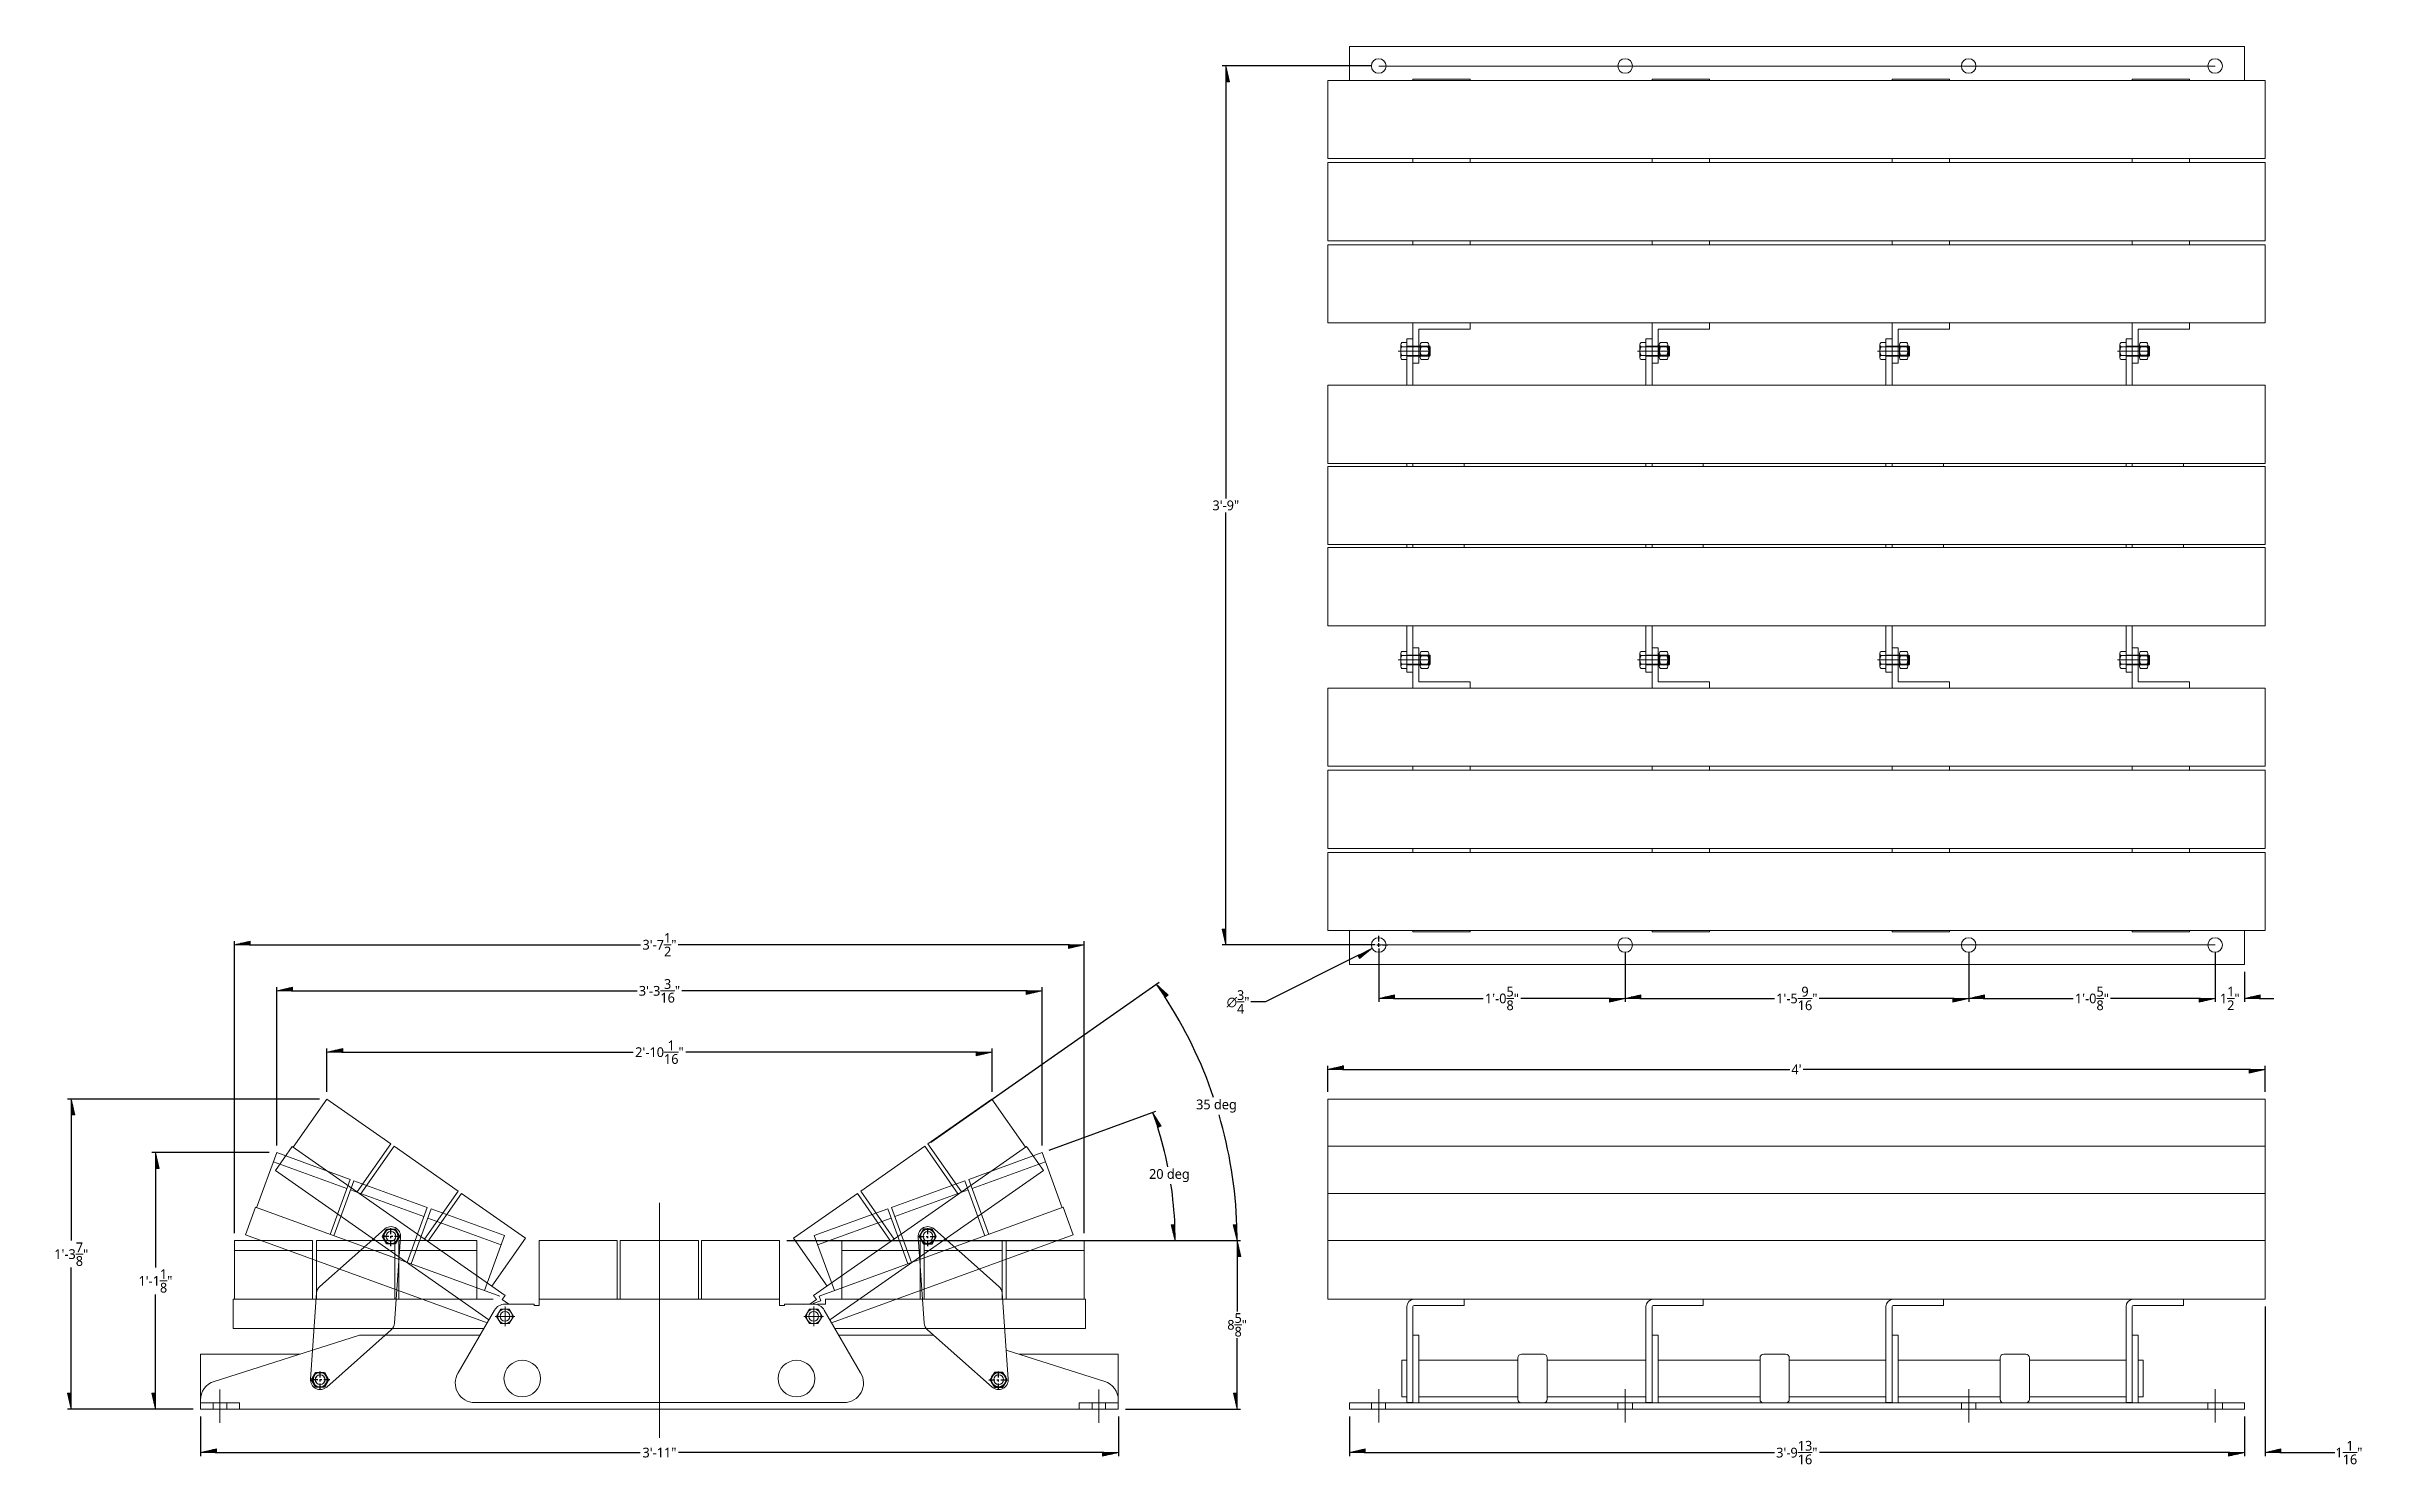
# Model space of a CAD drawing. Extents: x 13 to 132, y 129 to 202.
import ezdxf

# ---------------------------------------------------------------- set-up
doc = ezdxf.new("R2010")
doc.units = 0
doc.header["$LTSCALE"] = 0.5
doc.header["$MEASUREMENT"] = 0
doc.linetypes.add('CENTER', pattern=[2, 1.25, -0.25, 0.25, -0.25])
doc.layers.get('0').update_dxf_attribs({"linetype": 'CONTINUOUS'})
doc.layers.get('DEFPOINTS').update_dxf_attribs({"linetype": 'CONTINUOUS'})
doc.layers.add('AM_5', color=3, linetype='CONTINUOUS', lineweight=15)
doc.layers.add('BOULONS', color=7, linetype='CONTINUOUS')
doc.styles.add('pamphlet', font='segoeui.ttf', dxfattribs={"height": 0.5})
doc.dimstyles.new('PAMPHLET', dxfattribs={"dimtxt": 0.5, "dimasz": 1.5, "dimexe": 0.1875, "dimexo": 0.375, "dimgap": 0.09375, "dimtad": 0, "dimtih": 1, "dimtoh": 1, "dimdec": 4, "dimzin": 0, "dimdsep": 46, "dimlunit": 4, "dimtxsty": 'pamphlet', "dimblk1": 'BFL', "dimblk2": 'BFL', "dimsah": 1, "dimcen": -0.09375, "dimadec": 0, "dimazin": 0, "dimtfac": 1, "dimtdec": 4, "dimtofl": 0, "dimtmove": 0, "dimatfit": 1, "dimldrblk": 'BFL', "dimfxl": 0, "dimtolj": 1, "dimtzin": 0, "dimarcsym": 0})
doc.dimstyles.new('PAMPHLET$0', dxfattribs={"dimtxt": 0.5, "dimasz": 1.5, "dimexe": 0.1875, "dimexo": 0.375, "dimgap": 0.09375, "dimtad": 0, "dimtih": 1, "dimtoh": 1, "dimdec": 4, "dimzin": 0, "dimdsep": 46, "dimlunit": 4, "dimtxsty": 'pamphlet', "dimblk1": 'BFL', "dimblk2": 'BFL', "dimsah": 1, "dimcen": -0.09375, "dimadec": 0, "dimazin": 0, "dimtfac": 1, "dimtdec": 4, "dimtofl": 0, "dimtmove": 0, "dimatfit": 1, "dimldrblk": 'BFL', "dimfxl": 0, "dimtolj": 1, "dimtzin": 0, "dimarcsym": 0})

msp = doc.modelspace()

# ---------------------------------------------------------------- blocks, each defined once
blk = doc.blocks.new('BOULON2')
at = {"layer": 'BOULONS', "color": 1, "linetype": 'CENTER'}
for p, q in [((-1, 0), (1, 0)), ((0, -1), (0, 1))]:
    blk.add_line(p, q, dxfattribs=at)
at = {"layer": 'BOULONS'}
for p, q in [((-0.43, 0.75), (-0.87, 0)), ((-0.87, 0), (-0.43, -0.75)), ((0.43, 0.75), (-0.43, 0.75)), ((0.87, 0), (0.43, 0.75)), ((0.43, -0.75), (0.87, 0)), ((-0.43, -0.75), (0.43, -0.75))]:
    blk.add_line(p, q, dxfattribs=at)
blk.add_circle((0, 0), 0.75, dxfattribs=at)
blk = doc.blocks.new('ECROUE')
for p, q in [((-0.65, 0), (0.65, 0)), ((-0.87, -0.12), (-0.87, -0.75)), ((-0.65, -0.88), (0.65, -0.88)), ((-0.43, -0.12), (-0.43, -0.75)), ((0.43, -0.12), (0.43, -0.75)), ((0.87, -0.12), (0.87, -0.75))]:
    blk.add_line(p, q)
at = {"color": 1}
blk.add_line((0, -1), (0, 0.13), dxfattribs=at)
for centre, radius, start, end in [((-0.65, -0.25), 0.25, 30, 150), ((-0.65, -0.63), 0.25, 210, 330), ((0, -0.81), 0.812, 57.7958, 122.2042), ((0, -0.06), 0.812, 237.7958, 302.2042), ((0.65, -0.25), 0.25, 30, 150), ((0.65, -0.63), 0.25, 210, 330)]:
    blk.add_arc(centre, radius, start, end)
blk = doc.blocks.new('BFL')
for p, q in [((0, 0), (-1.08, -0.25)), ((0, 0), (-1.08, 0)), ((-1.08, 0), (-1.08, -0.25)), ((-0.14, -0.03), (-1.08, -0.03)), ((-0.28, -0.07), (-1.08, -0.06)), ((-0.42, -0.1), (-1.08, -0.1)), ((-0.57, -0.13), (-1.08, -0.13)), ((-0.71, -0.16), (-1.08, -0.16)), ((-0.85, -0.2), (-1.08, -0.2)), ((-0.99, -0.23), (-1.08, -0.23))]:
    blk.add_line(p, q)
blk = doc.blocks.new('*D77')
at = {"layer": 'AM_5', "color": 0, "lineweight": -2, "ltscale": 0.75, "transparency": 16777216}
for p, q in [((78.57, 148.58), (78.57, 149.91)), ((126.57, 148.58), (126.57, 149.91)), ((79.32, 149.73), (102.23, 149.73)), ((125.82, 149.73), (102.91, 149.73))]:
    blk.add_line(p, q, dxfattribs=at)
at = {"layer": 'DEFPOINTS', "color": 0, "ltscale": 0.75, "transparency": 16777216}
for p in [(126.57, 149.73), (78.57, 148.21), (126.57, 148.21)]:
    blk.add_point(p, dxfattribs=at)
at = {"layer": 'AM_5', "color": 0, "lineweight": -2, "ltscale": 0.75, "transparency": 16777216, "xscale": 0.75, "yscale": 0.75, "zscale": 0.75, "rotation": 180}
blk.add_blockref('BFL', (78.57, 149.73), dxfattribs=at)
at = {"layer": 'AM_5', "color": 0, "lineweight": -2, "ltscale": 0.75, "transparency": 16777216, "xscale": 0.75, "yscale": 0.75, "zscale": 0.75}
blk.add_blockref('BFL', (126.57, 149.73), dxfattribs=at)
at = {"layer": 'AM_5', "color": 0, "ltscale": 0.75, "transparency": 16777216, "insert": (102.57, 149.73), "char_height": 0.5, "attachment_point": 5, "style": 'pamphlet'}
blk.add_mtext("\\A1;4'", dxfattribs=at)
blk = doc.blocks.new('*D78')
at = {"layer": 'AM_5', "color": 0, "lineweight": -2, "ltscale": 0.75, "transparency": 16777216}
for p, q in [((80.8, 201.1), (73.16, 201.1)), ((73.35, 200.35), (73.35, 178.95)), ((73.35, 156.85), (73.35, 178.24)), ((80.8, 156.1), (73.16, 156.1))]:
    blk.add_line(p, q, dxfattribs=at)
at = {"layer": 'DEFPOINTS', "color": 0, "ltscale": 0.75, "transparency": 16777216}
for p in [(81.18, 201.1), (73.35, 156.1), (81.18, 156.1)]:
    blk.add_point(p, dxfattribs=at)
at = {"layer": 'AM_5', "color": 0, "lineweight": -2, "ltscale": 0.75, "transparency": 16777216, "xscale": 0.75, "yscale": 0.75, "zscale": 0.75}
for p, rotation in [((73.35, 201.1), 90), ((73.35, 156.1), 270)]:
    blk.add_blockref('BFL', p, dxfattribs=dict(at, rotation=rotation))
at = {"layer": 'AM_5', "color": 0, "ltscale": 0.75, "transparency": 16777216, "insert": (73.35, 178.6), "char_height": 0.5, "attachment_point": 5, "style": 'pamphlet'}
blk.add_mtext('\\A1;3\'-9"', dxfattribs=at)
blk = doc.blocks.new('*D79')
at = {"layer": 'AM_5', "color": 0, "lineweight": -2, "ltscale": 0.75, "transparency": 16777216}
for p, q in [((81.18, 155.72), (81.18, 153.18)), ((93.8, 155.72), (93.8, 153.18)), ((81.93, 153.36), (86.53, 153.36)), ((93.05, 153.36), (88.45, 153.36))]:
    blk.add_line(p, q, dxfattribs=at)
at = {"layer": 'DEFPOINTS', "color": 0, "ltscale": 0.75, "transparency": 16777216}
for p in [(81.18, 156.1), (93.8, 156.1), (93.8, 153.36)]:
    blk.add_point(p, dxfattribs=at)
at = {"layer": 'AM_5', "color": 0, "lineweight": -2, "ltscale": 0.75, "transparency": 16777216, "xscale": 0.75, "yscale": 0.75, "zscale": 0.75, "rotation": 180}
blk.add_blockref('BFL', (81.18, 153.36), dxfattribs=at)
at = {"layer": 'AM_5', "color": 0, "lineweight": -2, "ltscale": 0.75, "transparency": 16777216, "xscale": 0.75, "yscale": 0.75, "zscale": 0.75}
blk.add_blockref('BFL', (93.8, 153.36), dxfattribs=at)
at = {"layer": 'AM_5', "color": 0, "ltscale": 0.75, "transparency": 16777216, "insert": (87.49, 153.36), "char_height": 0.5, "attachment_point": 5, "style": 'pamphlet'}
blk.add_mtext('\\A1;1\'-0{\\H1.000000x;\\S5/8;}"', dxfattribs=at)
blk = doc.blocks.new('*D80')
at = {"layer": 'AM_5', "color": 0, "lineweight": -2, "ltscale": 0.75, "transparency": 16777216}
for p, q in [((93.8, 155.72), (93.8, 153.18)), ((111.39, 155.72), (111.39, 153.18)), ((94.55, 153.36), (101.45, 153.36)), ((110.64, 153.36), (103.74, 153.36))]:
    blk.add_line(p, q, dxfattribs=at)
at = {"layer": 'DEFPOINTS', "color": 0, "ltscale": 0.75, "transparency": 16777216}
for p in [(93.8, 156.1), (111.39, 156.1), (111.39, 153.36)]:
    blk.add_point(p, dxfattribs=at)
at = {"layer": 'AM_5', "color": 0, "lineweight": -2, "ltscale": 0.75, "transparency": 16777216, "xscale": 0.75, "yscale": 0.75, "zscale": 0.75, "rotation": 180}
blk.add_blockref('BFL', (93.8, 153.36), dxfattribs=at)
at = {"layer": 'AM_5', "color": 0, "lineweight": -2, "ltscale": 0.75, "transparency": 16777216, "xscale": 0.75, "yscale": 0.75, "zscale": 0.75}
blk.add_blockref('BFL', (111.39, 153.36), dxfattribs=at)
at = {"layer": 'AM_5', "color": 0, "ltscale": 0.75, "transparency": 16777216, "insert": (102.59, 153.36), "char_height": 0.5, "attachment_point": 5, "style": 'pamphlet'}
blk.add_mtext('\\A1;1\'-5{\\H1.000000x;\\S9/16;}"', dxfattribs=at)
blk = doc.blocks.new('*D81')
at = {"layer": 'AM_5', "color": 0, "lineweight": -2, "ltscale": 0.75, "transparency": 16777216}
for p, q in [((111.39, 155.72), (111.39, 153.18)), ((124.01, 155.72), (124.01, 153.18)), ((112.14, 153.36), (116.74, 153.36)), ((123.26, 153.36), (118.66, 153.36))]:
    blk.add_line(p, q, dxfattribs=at)
at = {"layer": 'DEFPOINTS', "color": 0, "ltscale": 0.75, "transparency": 16777216}
for p in [(111.39, 156.1), (124.01, 156.1), (124.01, 153.36)]:
    blk.add_point(p, dxfattribs=at)
at = {"layer": 'AM_5', "color": 0, "lineweight": -2, "ltscale": 0.75, "transparency": 16777216, "xscale": 0.75, "yscale": 0.75, "zscale": 0.75, "rotation": 180}
blk.add_blockref('BFL', (111.39, 153.36), dxfattribs=at)
at = {"layer": 'AM_5', "color": 0, "lineweight": -2, "ltscale": 0.75, "transparency": 16777216, "xscale": 0.75, "yscale": 0.75, "zscale": 0.75}
blk.add_blockref('BFL', (124.01, 153.36), dxfattribs=at)
at = {"layer": 'AM_5', "color": 0, "ltscale": 0.75, "transparency": 16777216, "insert": (117.7, 153.36), "char_height": 0.5, "attachment_point": 5, "style": 'pamphlet'}
blk.add_mtext('\\A1;1\'-0{\\H1.000000x;\\S5/8;}"', dxfattribs=at)
blk = doc.blocks.new('*D82')
at = {"layer": 'AM_5', "color": 0, "lineweight": -2, "ltscale": 0.75, "transparency": 16777216}
for p, q in [((80.99, 156.1), (80.71, 156.1)), ((81.09, 156.1), (81.27, 156.1)), ((81.18, 156.28), (81.18, 156.56)), ((81.18, 156), (81.18, 156.19)), ((81.18, 155.91), (81.18, 155.63)), ((81.37, 156.1), (81.65, 156.1)), ((80.18, 155.59), (75.39, 153.18)), ((75.39, 153.18), (74.64, 153.18))]:
    blk.add_line(p, q, dxfattribs=at)
at = {"layer": 'DEFPOINTS', "color": 0, "ltscale": 0.75, "transparency": 16777216}
for p in [(80.84, 155.93), (81.51, 156.26)]:
    blk.add_point(p, dxfattribs=at)
at = {"layer": 'AM_5', "color": 0, "lineweight": -2, "ltscale": 0.75, "transparency": 16777216, "xscale": 0.75, "yscale": 0.75, "zscale": 0.75, "rotation": 26.73669644968306}
blk.add_blockref('BFL', (80.84, 155.93), dxfattribs=at)
at = {"layer": 'AM_5', "color": 0, "ltscale": 0.75, "transparency": 16777216, "insert": (73.98, 153.18), "char_height": 0.5, "attachment_point": 5, "style": 'pamphlet'}
blk.add_mtext('\\A1;∅{\\H1.000000x;\\S3/4;}"', dxfattribs=at)
blk = doc.blocks.new('*D83')
at = {"layer": 'AM_5', "color": 0, "lineweight": -2, "ltscale": 0.75, "transparency": 16777216}
for p, q in [((124.01, 155.72), (124.01, 153.18)), ((125.51, 154.72), (125.51, 153.18)), ((123.26, 153.36), (122.51, 153.36)), ((126.26, 153.36), (127.01, 153.36))]:
    blk.add_line(p, q, dxfattribs=at)
at = {"layer": 'DEFPOINTS', "color": 0, "ltscale": 0.75, "transparency": 16777216}
for p in [(124.01, 156.1), (125.51, 155.1), (125.51, 153.36)]:
    blk.add_point(p, dxfattribs=at)
at = {"layer": 'AM_5', "color": 0, "lineweight": -2, "ltscale": 0.75, "transparency": 16777216, "xscale": 0.75, "yscale": 0.75, "zscale": 0.75, "rotation": 180}
blk.add_blockref('BFL', (125.51, 153.36), dxfattribs=at)
at = {"layer": 'AM_5', "color": 0, "lineweight": -2, "ltscale": 0.75, "transparency": 16777216, "xscale": 0.75, "yscale": 0.75, "zscale": 0.75}
blk.add_blockref('BFL', (124.01, 153.36), dxfattribs=at)
at = {"layer": 'AM_5', "color": 0, "ltscale": 0.75, "transparency": 16777216, "insert": (124.76, 153.36), "char_height": 0.5, "attachment_point": 5, "style": 'pamphlet'}
blk.add_mtext('\\A1;1{\\H1.000000x;\\S1/2;}"', dxfattribs=at)
blk = doc.blocks.new('*D84')
at = {"layer": 'AM_5', "color": 0, "lineweight": -2, "ltscale": 0.75, "transparency": 16777216}
for p, q in [((126.57, 137.59), (126.57, 129.92)), ((125.51, 131.96), (125.51, 129.92)), ((124.76, 130.11), (124.01, 130.11)), ((127.32, 130.11), (130.14, 130.11))]:
    blk.add_line(p, q, dxfattribs=at)
at = {"layer": 'DEFPOINTS', "color": 0, "ltscale": 0.75, "transparency": 16777216}
for p in [(126.57, 137.96), (125.51, 132.34), (125.51, 130.11)]:
    blk.add_point(p, dxfattribs=at)
at = {"layer": 'AM_5', "color": 0, "lineweight": -2, "ltscale": 0.75, "transparency": 16777216, "xscale": 0.75, "yscale": 0.75, "zscale": 0.75}
blk.add_blockref('BFL', (125.51, 130.11), dxfattribs=at)
at = {"layer": 'AM_5', "color": 0, "lineweight": -2, "ltscale": 0.75, "transparency": 16777216, "xscale": 0.75, "yscale": 0.75, "zscale": 0.75, "rotation": 180}
blk.add_blockref('BFL', (126.57, 130.11), dxfattribs=at)
at = {"layer": 'AM_5', "color": 0, "ltscale": 0.75, "transparency": 16777216, "insert": (130.86, 130.11), "char_height": 0.5, "attachment_point": 5, "style": 'pamphlet'}
blk.add_mtext('\\A1;1{\\H1.000000x;\\S1/16;}"', dxfattribs=at)
blk = doc.blocks.new('*D85')
at = {"layer": 'AM_5', "color": 0, "lineweight": -2, "ltscale": 0.75, "transparency": 16777216}
for p, q in [((79.68, 131.96), (79.68, 129.92)), ((125.51, 131.96), (125.51, 129.92)), ((80.43, 130.11), (101.44, 130.11)), ((124.76, 130.11), (103.75, 130.11))]:
    blk.add_line(p, q, dxfattribs=at)
at = {"layer": 'DEFPOINTS', "color": 0, "ltscale": 0.75, "transparency": 16777216}
for p in [(79.68, 132.34), (125.51, 132.34), (79.68, 130.11)]:
    blk.add_point(p, dxfattribs=at)
at = {"layer": 'AM_5', "color": 0, "lineweight": -2, "ltscale": 0.75, "transparency": 16777216, "xscale": 0.75, "yscale": 0.75, "zscale": 0.75, "rotation": 180}
blk.add_blockref('BFL', (79.68, 130.11), dxfattribs=at)
at = {"layer": 'AM_5', "color": 0, "lineweight": -2, "ltscale": 0.75, "transparency": 16777216, "xscale": 0.75, "yscale": 0.75, "zscale": 0.75}
blk.add_blockref('BFL', (125.51, 130.11), dxfattribs=at)
at = {"layer": 'AM_5', "color": 0, "ltscale": 0.75, "transparency": 16777216, "insert": (102.59, 130.11), "char_height": 0.5, "attachment_point": 5, "style": 'pamphlet'}
blk.add_mtext('\\A1;3\'-9{\\H1.000000x;\\S13/16;}"', dxfattribs=at)
blk = doc.blocks.new('*D86')
at = {"layer": 'AM_5', "color": 0, "lineweight": -2, "ltscale": 0.75, "transparency": 16777216}
for p, q in [((50.88, 140.96), (74.11, 140.96)), ((73.93, 140.21), (73.93, 137.34)), ((73.93, 133.09), (73.93, 135.96)), ((68.22, 132.34), (74.11, 132.34))]:
    blk.add_line(p, q, dxfattribs=at)
at = {"layer": 'DEFPOINTS', "color": 0, "ltscale": 0.75, "transparency": 16777216}
for p in [(50.5, 140.96), (73.93, 140.96), (67.85, 132.34)]:
    blk.add_point(p, dxfattribs=at)
at = {"layer": 'AM_5', "color": 0, "lineweight": -2, "ltscale": 0.75, "transparency": 16777216, "xscale": 0.75, "yscale": 0.75, "zscale": 0.75}
for p, rotation in [((73.93, 140.96), 90), ((73.93, 132.34), 270)]:
    blk.add_blockref('BFL', p, dxfattribs=dict(at, rotation=rotation))
at = {"layer": 'AM_5', "color": 0, "ltscale": 0.75, "transparency": 16777216, "insert": (73.93, 136.65), "char_height": 0.5, "attachment_point": 5, "style": 'pamphlet'}
blk.add_mtext('\\A1;8{\\H1.000000x;\\S5/8;}"', dxfattribs=at)
blk = doc.blocks.new('*D87')
at = {"layer": 'AM_5', "color": 0, "lineweight": -2, "ltscale": 0.75, "transparency": 16777216}
for p, q in [((20.85, 131.96), (20.85, 129.92)), ((67.85, 131.96), (67.85, 129.92)), ((21.6, 130.11), (43.36, 130.11)), ((67.1, 130.11), (45.33, 130.11))]:
    blk.add_line(p, q, dxfattribs=at)
at = {"layer": 'DEFPOINTS', "color": 0, "ltscale": 0.75, "transparency": 16777216}
for p in [(20.85, 132.34), (67.85, 132.34), (20.85, 130.11)]:
    blk.add_point(p, dxfattribs=at)
at = {"layer": 'AM_5', "color": 0, "lineweight": -2, "ltscale": 0.75, "transparency": 16777216, "xscale": 0.75, "yscale": 0.75, "zscale": 0.75, "rotation": 180}
blk.add_blockref('BFL', (20.85, 130.11), dxfattribs=at)
at = {"layer": 'AM_5', "color": 0, "lineweight": -2, "ltscale": 0.75, "transparency": 16777216, "xscale": 0.75, "yscale": 0.75, "zscale": 0.75}
blk.add_blockref('BFL', (67.85, 130.11), dxfattribs=at)
at = {"layer": 'AM_5', "color": 0, "ltscale": 0.75, "transparency": 16777216, "insert": (44.35, 130.11), "char_height": 0.5, "attachment_point": 5, "style": 'pamphlet'}
blk.add_mtext('\\A1;3\'-11"', dxfattribs=at)
blk = doc.blocks.new('*D88')
at = {"layer": 'AM_5', "color": 0, "lineweight": -2, "ltscale": 0.75, "transparency": 16777216}
for p, q in [((27.32, 148.58), (27.32, 150.8)), ((28.07, 150.61), (43, 150.61)), ((60.63, 150.61), (45.7, 150.61)), ((61.38, 148.58), (61.38, 150.8))]:
    blk.add_line(p, q, dxfattribs=at)
at = {"layer": 'DEFPOINTS', "color": 0, "ltscale": 0.75, "transparency": 16777216}
for p in [(61.38, 150.61), (27.32, 148.21), (61.38, 148.21)]:
    blk.add_point(p, dxfattribs=at)
at = {"layer": 'AM_5', "color": 0, "lineweight": -2, "ltscale": 0.75, "transparency": 16777216, "xscale": 0.75, "yscale": 0.75, "zscale": 0.75, "rotation": 180}
blk.add_blockref('BFL', (27.32, 150.61), dxfattribs=at)
at = {"layer": 'AM_5', "color": 0, "lineweight": -2, "ltscale": 0.75, "transparency": 16777216, "xscale": 0.75, "yscale": 0.75, "zscale": 0.75}
blk.add_blockref('BFL', (61.38, 150.61), dxfattribs=at)
at = {"layer": 'AM_5', "color": 0, "ltscale": 0.75, "transparency": 16777216, "insert": (44.35, 150.61), "char_height": 0.5, "attachment_point": 5, "style": 'pamphlet'}
blk.add_mtext('\\A1;2\'-10{\\H1.000000x;\\S1/16;}"', dxfattribs=at)
blk = doc.blocks.new('*D89')
at = {"layer": 'AM_5', "color": 0, "lineweight": -2, "ltscale": 0.75, "transparency": 16777216}
for p, q in [((24.75, 145.84), (24.75, 153.93)), ((25.5, 153.75), (43.2, 153.75)), ((63.19, 153.75), (45.5, 153.75)), ((63.94, 145.84), (63.94, 153.93))]:
    blk.add_line(p, q, dxfattribs=at)
at = {"layer": 'DEFPOINTS', "color": 0, "ltscale": 0.75, "transparency": 16777216}
for p in [(63.94, 153.75), (24.75, 145.47), (63.94, 145.47)]:
    blk.add_point(p, dxfattribs=at)
at = {"layer": 'AM_5', "color": 0, "lineweight": -2, "ltscale": 0.75, "transparency": 16777216, "xscale": 0.75, "yscale": 0.75, "zscale": 0.75, "rotation": 180}
blk.add_blockref('BFL', (24.75, 153.75), dxfattribs=at)
at = {"layer": 'AM_5', "color": 0, "lineweight": -2, "ltscale": 0.75, "transparency": 16777216, "xscale": 0.75, "yscale": 0.75, "zscale": 0.75}
blk.add_blockref('BFL', (63.94, 153.75), dxfattribs=at)
at = {"layer": 'AM_5', "color": 0, "ltscale": 0.75, "transparency": 16777216, "insert": (44.35, 153.75), "char_height": 0.5, "attachment_point": 5, "style": 'pamphlet'}
blk.add_mtext('\\A1;3\'-3{\\H1.000000x;\\S3/16;}"', dxfattribs=at)
blk = doc.blocks.new('*D90')
at = {"layer": 'AM_5', "color": 0, "lineweight": -2, "ltscale": 0.75, "transparency": 16777216}
for p, q in [((22.59, 141.34), (22.59, 156.3)), ((23.34, 156.11), (43.38, 156.11)), ((65.35, 156.11), (45.31, 156.11)), ((66.1, 141.34), (66.1, 156.3))]:
    blk.add_line(p, q, dxfattribs=at)
at = {"layer": 'DEFPOINTS', "color": 0, "ltscale": 0.75, "transparency": 16777216}
for p in [(66.1, 156.11), (22.59, 140.96), (66.1, 140.96)]:
    blk.add_point(p, dxfattribs=at)
at = {"layer": 'AM_5', "color": 0, "lineweight": -2, "ltscale": 0.75, "transparency": 16777216, "xscale": 0.75, "yscale": 0.75, "zscale": 0.75, "rotation": 180}
blk.add_blockref('BFL', (22.59, 156.11), dxfattribs=at)
at = {"layer": 'AM_5', "color": 0, "lineweight": -2, "ltscale": 0.75, "transparency": 16777216, "xscale": 0.75, "yscale": 0.75, "zscale": 0.75}
blk.add_blockref('BFL', (66.1, 156.11), dxfattribs=at)
at = {"layer": 'AM_5', "color": 0, "ltscale": 0.75, "transparency": 16777216, "insert": (44.35, 156.11), "char_height": 0.5, "attachment_point": 5, "style": 'pamphlet'}
blk.add_mtext('\\A1;3\'-7{\\H1.000000x;\\S1/2;}"', dxfattribs=at)
blk = doc.blocks.new('*D91')
at = {"layer": 'AM_5', "color": 0, "lineweight": -2, "ltscale": 0.75, "transparency": 16777216}
for p, q in [((24.37, 145.47), (18.35, 145.47)), ((18.54, 144.72), (18.54, 139.59)), ((18.54, 133.09), (18.54, 138.21)), ((20.47, 132.34), (18.35, 132.34))]:
    blk.add_line(p, q, dxfattribs=at)
at = {"layer": 'DEFPOINTS', "color": 0, "ltscale": 0.75, "transparency": 16777216}
for p in [(24.75, 145.47), (18.54, 132.34), (20.85, 132.34)]:
    blk.add_point(p, dxfattribs=at)
at = {"layer": 'AM_5', "color": 0, "lineweight": -2, "ltscale": 0.75, "transparency": 16777216, "xscale": 0.75, "yscale": 0.75, "zscale": 0.75}
for p, rotation in [((18.54, 145.47), 90), ((18.54, 132.34), 270)]:
    blk.add_blockref('BFL', p, dxfattribs=dict(at, rotation=rotation))
at = {"layer": 'AM_5', "color": 0, "ltscale": 0.75, "transparency": 16777216, "insert": (18.54, 138.9), "char_height": 0.5, "attachment_point": 5, "style": 'pamphlet'}
blk.add_mtext('\\A1;1\'-1{\\H1.000000x;\\S1/8;}"', dxfattribs=at)
blk = doc.blocks.new('*D92')
at = {"layer": 'AM_5', "color": 0, "lineweight": -2, "ltscale": 0.75, "transparency": 16777216}
for p, q in [((26.94, 148.21), (14.04, 148.21)), ((14.23, 147.46), (14.23, 140.96)), ((14.23, 133.09), (14.23, 139.58)), ((20.47, 132.34), (14.04, 132.34))]:
    blk.add_line(p, q, dxfattribs=at)
at = {"layer": 'DEFPOINTS', "color": 0, "ltscale": 0.75, "transparency": 16777216}
for p in [(27.32, 148.21), (14.23, 132.34), (20.85, 132.34)]:
    blk.add_point(p, dxfattribs=at)
at = {"layer": 'AM_5', "color": 0, "lineweight": -2, "ltscale": 0.75, "transparency": 16777216, "xscale": 0.75, "yscale": 0.75, "zscale": 0.75}
for p, rotation in [((14.23, 148.21), 90), ((14.23, 132.34), 270)]:
    blk.add_blockref('BFL', p, dxfattribs=dict(at, rotation=rotation))
at = {"layer": 'AM_5', "color": 0, "ltscale": 0.75, "transparency": 16777216, "insert": (14.23, 140.27), "char_height": 0.5, "attachment_point": 5, "style": 'pamphlet'}
blk.add_mtext('\\A1;1\'-3{\\H1.000000x;\\S7/8;}"', dxfattribs=at)
blk = doc.blocks.new('*D93')
at = {"layer": 'AM_5', "color": 0, "lineweight": -2, "ltscale": 0.75, "transparency": 16777216}
for p, q in [((58.24, 146.01), (69.94, 154.2)), ((62.27, 140.96), (74.11, 140.96))]:
    blk.add_line(p, q, dxfattribs=at)
for start, end in [(18.6636, 33.1233), (1.8767, 16.3438)]:
    blk.add_arc((51.03, 140.96), 22.9, start, end, dxfattribs=at)
at = {"layer": 'DEFPOINTS', "color": 0, "ltscale": 0.75, "transparency": 16777216}
for p in [(57.93, 145.79), (73.45, 145.59), (54.65, 143.5), (57.9, 140.96), (61.9, 140.96)]:
    blk.add_point(p, dxfattribs=at)
at = {"layer": 'AM_5', "color": 0, "lineweight": -2, "ltscale": 0.75, "transparency": 16777216, "xscale": 0.75, "yscale": 0.75, "zscale": 0.75}
for p, rotation in [((69.79, 154.09), 124.0616458769688), ((73.93, 140.96), 270.9383541230312)]:
    blk.add_blockref('BFL', p, dxfattribs=dict(at, rotation=rotation))
at = {"layer": 'AM_5', "color": 0, "ltscale": 0.75, "transparency": 16777216, "insert": (72.87, 147.85), "char_height": 0.5, "attachment_point": 5, "style": 'pamphlet'}
blk.add_mtext('\\A1;35 deg', dxfattribs=at)
blk = doc.blocks.new('*D94')
at = {"layer": 'AM_5', "color": 0, "lineweight": -2, "ltscale": 0.75, "transparency": 16777216}
for p, q in [((64.3, 145.59), (69.77, 147.59)), ((66.48, 140.96), (70.94, 140.96))]:
    blk.add_line(p, q, dxfattribs=at)
for start, end in [(11.3433, 17.7603), (2.2397, 8.6622)]:
    blk.add_arc((51.57, 140.96), 19.19, start, end, dxfattribs=at)
at = {"layer": 'DEFPOINTS', "color": 0, "ltscale": 0.75, "transparency": 16777216}
for p in [(63.94, 145.47), (60.18, 144.1), (70.62, 143.19), (62.1, 140.96), (66.1, 140.96)]:
    blk.add_point(p, dxfattribs=at)
at = {"layer": 'AM_5', "color": 0, "lineweight": -2, "ltscale": 0.75, "transparency": 16777216, "xscale": 0.75, "yscale": 0.75, "zscale": 0.75}
for p, rotation in [((69.6, 147.52), 108.880169663671), ((70.75, 140.96), 271.1198303363284)]:
    blk.add_blockref('BFL', p, dxfattribs=dict(at, rotation=rotation))
at = {"layer": 'AM_5', "color": 0, "ltscale": 0.75, "transparency": 16777216, "insert": (70.46, 144.29), "char_height": 0.5, "attachment_point": 5, "style": 'pamphlet'}
blk.add_mtext('\\A1;20 deg', dxfattribs=at)

# ---------------------------------------------------------------- dimensions: what is measured, and where the dimension line sits
at = {"layer": 'AM_5', "color": 0, "ltscale": 0.75}
for base, p1, p2, angle, picture, middle in [((73.35248, 156.09622), (81.17984, 201.09626), (81.17984, 156.09622), 90, '*D78', (73.35248, 178.59624)), ((93.7994, 153.3648), (81.17984, 156.09622), (93.7994, 156.09622), 0, '*D79', (87.48962, 153.3648)), ((111.38932, 153.3648), (93.7994, 156.09622), (111.38932, 156.09622), 0, '*D80', (102.59436, 153.3648)), ((124.00888, 153.3648), (111.38932, 156.09622), (124.00888, 156.09622), 0, '*D81', (117.6991, 153.3648)), ((125.50888, 153.3648), (124.00888, 156.09622), (125.50888, 155.09623), 0, '*D83', (124.75888, 153.3648)), ((14.22634, 132.33853), (27.31664, 148.2059), (20.84604, 132.33853), 90, '*D92', (14.22634, 140.27221)), ((18.5393, 132.33853), (24.74942, 145.46507), (20.84604, 132.33853), 90, '*D91', (18.5393, 138.9018)), ((73.9259, 140.96051), (67.84607, 132.33853), (50.50105, 140.96051), 90, '*D86', (73.9259, 136.64952)), ((20.84604, 130.10591), (67.84607, 132.33853), (20.84604, 132.33853), 0, '*D87', (44.34606, 130.10591)), ((79.67984, 130.10591), (125.50888, 132.33853), (79.67984, 132.33853), 0, '*D85', (102.59436, 130.10591))]:
    dim = msp.add_linear_dim(base=base, p1=p1, p2=p2, angle=angle, dimstyle='PAMPHLET$0', override={"dimasz": 0.75}, dxfattribs=at)
    dim.commit()
    dim.dimension.update_dxf_attribs({"geometry": picture, "text_midpoint": middle})
for base, p1, p2, picture, middle in [((66.1035, 156.10914), (22.58861, 140.96051), (66.1035, 140.96051), '*D90', (44.34606, 156.10914)), ((63.94269, 153.74664), (24.74942, 145.46507), (63.94269, 145.46507), '*D89', (44.34606, 153.74664)), ((61.37547, 150.6127), (27.31664, 148.2059), (61.37547, 148.2059), '*D88', (44.34606, 150.6127)), ((126.57138, 149.72732), (78.57138, 148.2059), (126.57138, 148.2059), '*D77', (102.57138, 149.72732))]:
    dim = msp.add_linear_dim(base=base, p1=p1, p2=p2, dimstyle='PAMPHLET$0', override={"dimasz": 0.75}, dxfattribs=at)
    dim.commit()
    dim.dimension.update_dxf_attribs({"geometry": picture, "text_midpoint": middle})
dim = msp.add_diameter_dim_2p(p1=(81.51475, 156.26493), p2=(80.84494, 155.92751), dimstyle='PAMPHLET', override={"dimasz": 0.75}, dxfattribs=at)
dim.commit()
dim.dimension.update_dxf_attribs({"geometry": '*D82', "text_midpoint": (73.98119, 153.17914), "dimtype": 163})
for base, line1, line2, text, picture, middle in [((73.4534, 145.59099), ((57.93014, 145.79345), (54.65353, 143.49914)), ((61.89752, 140.96051), (57.89752, 140.96051)), '35 deg', '*D93', (72.86665, 147.84622)), ((70.62475, 143.1881), ((60.18392, 144.09699), (63.94269, 145.46507)), ((62.1035, 140.96051), (66.1035, 140.96051)), '20 deg', '*D94', (70.46298, 144.29247))]:
    dim = msp.add_angular_dim_2l(base=base, line1=line1, line2=line2, text=text, dimstyle='PAMPHLET', override={"dimasz": 0.75, "dimadec": 4}, dxfattribs=at)
    dim.commit()
    dim.dimension.update_dxf_attribs({"geometry": picture, "text_midpoint": middle})
dim = msp.add_linear_dim(base=(125.50888, 130.10591), p1=(126.57138, 137.96051), p2=(125.50888, 132.33853), angle=0, dimstyle='PAMPHLET$0', override={"dimasz": 0.75}, dxfattribs=at)
dim.commit()
dim.dimension.update_dxf_attribs({"geometry": '*D84', "text_midpoint": (130.86352, 130.10591), "dimtype": 160})

# ---------------------------------------------------------------- linework, layer by layer
at = {"layer": 'AM_5', "color": 0, "ltscale": 0.75}
for p, q in [((79.67984, 202.09625), (125.50888, 202.09625)), ((79.67984, 202.09625), (79.67984, 200.35368)), ((81.17984, 201.09626), (124.00888, 201.09626)), ((125.50888, 202.09625), (125.50888, 200.35368)), ((78.57138, 200.35368), (126.57138, 200.35368)), ((78.57138, 196.35368), (78.57138, 200.35368)), ((82.92984, 200.41742), (83.24234, 200.41742)), ((82.92984, 200.41742), (83.24234, 200.41742)), ((82.92984, 200.35368), (82.92984, 200.41742)), ((83.24234, 200.41742), (85.86734, 200.41742)), ((83.24234, 200.41742), (85.86734, 200.41742)), ((85.86734, 200.35368), (85.86734, 200.41742)), ((95.17555, 200.41742), (95.48805, 200.41742)), ((95.17555, 200.41742), (95.48805, 200.41742)), ((95.17555, 200.35368), (95.17555, 200.41742)), ((95.48805, 200.41742), (98.11305, 200.41742)), ((95.48805, 200.41742), (98.11305, 200.41742)), ((98.11305, 200.35368), (98.11305, 200.41742)), ((107.46722, 200.41742), (107.77972, 200.41742)), ((107.46722, 200.41742), (107.77972, 200.41742)), ((107.46722, 200.35368), (107.46722, 200.41742)), ((107.77972, 200.41742), (110.40472, 200.41742)), ((107.77972, 200.41742), (110.40472, 200.41742)), ((110.40472, 200.35368), (110.40472, 200.41742)), ((119.75888, 200.41742), (120.07138, 200.41742)), ((119.75888, 200.41742), (120.07138, 200.41742)), ((119.75888, 200.35368), (119.75888, 200.41742)), ((120.07138, 200.41742), (122.69638, 200.41742)), ((120.07138, 200.41742), (122.69638, 200.41742)), ((122.69638, 200.35368), (122.69638, 200.41742)), ((126.57138, 200.35368), (126.57138, 196.35368)), ((126.57138, 196.35368), (78.57138, 196.35368)), ((82.92984, 196.1477), (82.92984, 196.35368)), ((85.86734, 196.1477), (85.86734, 196.35368)), ((95.17555, 196.1477), (95.17555, 196.35368)), ((98.11305, 196.1477), (98.11305, 196.35368)), ((107.46722, 196.1477), (107.46722, 196.35368)), ((110.40472, 196.1477), (110.40472, 196.35368)), ((119.75888, 196.1477), (119.75888, 196.35368)), ((122.69638, 196.1477), (122.69638, 196.35368)), ((78.57138, 196.1477), (126.57138, 196.1477)), ((78.57138, 192.1477), (78.57138, 196.1477)), ((126.57138, 196.1477), (126.57138, 192.1477)), ((126.57138, 192.1477), (78.57138, 192.1477)), ((78.57138, 191.94172), (126.57138, 191.94172)), ((78.57138, 187.94172), (78.57138, 191.94172)), ((82.92984, 191.94172), (82.92984, 192.1477)), ((85.86734, 191.94172), (85.86734, 192.1477)), ((95.17555, 191.94172), (95.17555, 192.1477)), ((98.11305, 191.94172), (98.11305, 192.1477)), ((107.46722, 191.94172), (107.46722, 192.1477)), ((110.40472, 191.94172), (110.40472, 192.1477)), ((119.75888, 191.94172), (119.75888, 192.1477)), ((122.69638, 191.94172), (122.69638, 192.1477)), ((126.57138, 191.94172), (126.57138, 187.94172)), ((126.57138, 187.94172), (78.57138, 187.94172)), ((82.30484, 186.1752), (82.30484, 186.82472)), ((82.36734, 186.93297), (82.61734, 186.93297)), ((82.61734, 187.12496), (82.92984, 187.12496)), ((82.61734, 184.75123), (82.61734, 187.12496)), ((82.61734, 186.06694), (82.61734, 186.93297)), ((82.92984, 185.87496), (82.92984, 187.94172)), ((83.24234, 187.61809), (85.86734, 187.61809)), ((83.24234, 187.61809), (83.24234, 185.87496)), ((85.86734, 187.61809), (85.86734, 187.94172)), ((94.55055, 186.1752), (94.55055, 186.82472)), ((94.61305, 186.93297), (94.86305, 186.93297)), ((94.86305, 187.12496), (95.17555, 187.12496)), ((94.86305, 184.75123), (94.86305, 187.12496)), ((94.86305, 186.06694), (94.86305, 186.93297)), ((95.17555, 185.87496), (95.17555, 187.94172)), ((95.48805, 187.61809), (95.48805, 185.87496)), ((95.48805, 187.61809), (98.11305, 187.61809)), ((98.11305, 187.61809), (98.11305, 187.94172)), ((106.84222, 186.1752), (106.84222, 186.82472)), ((106.90472, 186.93297), (107.15472, 186.93297)), ((107.15472, 187.12496), (107.46722, 187.12496)), ((107.15472, 184.75123), (107.15472, 187.12496)), ((107.15472, 186.06694), (107.15472, 186.93297)), ((107.46722, 185.87496), (107.46722, 187.94172)), ((107.46722, 187.12496), (107.46722, 184.75123)), ((107.77972, 187.61809), (107.77972, 185.87496)), ((107.77972, 187.61809), (110.40472, 187.61809)), ((110.40472, 187.61809), (110.40472, 187.94172)), ((119.13388, 186.1752), (119.13388, 186.82472)), ((119.19638, 186.93297), (119.44638, 186.93297)), ((119.44638, 187.12496), (119.75888, 187.12496)), ((119.44638, 184.75123), (119.44638, 187.12496)), ((119.44638, 186.06694), (119.44638, 186.93297)), ((119.75888, 185.87496), (119.75888, 187.94172)), ((119.75888, 187.12496), (119.75888, 184.75123)), ((120.07138, 187.61809), (120.07138, 185.87496)), ((120.07138, 187.61809), (122.69638, 187.61809)), ((122.69638, 187.61809), (122.69638, 187.94172)), ((83.44603, 186.49996), (82.17984, 186.49996)), ((82.30484, 186.71646), (82.61734, 186.71646)), ((82.30484, 186.28345), (82.61734, 186.28345)), ((82.36734, 186.06694), (82.61734, 186.06694)), ((83.78978, 186.74996), (82.61734, 186.74996)), ((83.82103, 186.71871), (82.61734, 186.71871)), ((83.82103, 186.28121), (82.61734, 186.28121)), ((83.78978, 186.24996), (82.61734, 186.24996)), ((82.92984, 186.49436), (82.92984, 184.75123)), ((82.92984, 185.87496), (83.24234, 185.87496)), ((83.78978, 186.24996), (83.78978, 186.74996)), ((83.82103, 186.71871), (83.78978, 186.74996)), ((83.82103, 186.28121), (83.78978, 186.24996)), ((83.82103, 186.28121), (83.82103, 186.71871)), ((95.69174, 186.49996), (94.42555, 186.49996)), ((94.55055, 186.71646), (94.86305, 186.71646)), ((94.55055, 186.28345), (94.86305, 186.28345)), ((94.61305, 186.06694), (94.86305, 186.06694)), ((96.03549, 186.74996), (94.86305, 186.74996)), ((96.06674, 186.71871), (94.86305, 186.71871)), ((96.06674, 186.28121), (94.86305, 186.28121)), ((96.03549, 186.24996), (94.86305, 186.24996)), ((95.17555, 186.49436), (95.17555, 184.75123)), ((95.17555, 185.87496), (95.48805, 185.87496)), ((96.03549, 186.24996), (96.03549, 186.74996)), ((96.06674, 186.71871), (96.03549, 186.74996)), ((96.06674, 186.28121), (96.03549, 186.24996)), ((96.06674, 186.28121), (96.06674, 186.71871)), ((107.98341, 186.49996), (106.71722, 186.49996)), ((106.84222, 186.71646), (107.15472, 186.71646)), ((106.84222, 186.28345), (107.15472, 186.28345)), ((106.90472, 186.06694), (107.15472, 186.06694)), ((108.32716, 186.74996), (107.15472, 186.74996)), ((108.35841, 186.71871), (107.15472, 186.71871)), ((108.35841, 186.28121), (107.15472, 186.28121)), ((108.32716, 186.24996), (107.15472, 186.24996)), ((107.46722, 185.87496), (107.77972, 185.87496)), ((108.32716, 186.24996), (108.32716, 186.74996)), ((108.35841, 186.71871), (108.32716, 186.74996)), ((108.35841, 186.28121), (108.32716, 186.24996)), ((108.35841, 186.28121), (108.35841, 186.71871)), ((120.27507, 186.49996), (119.00888, 186.49996)), ((119.13388, 186.71646), (119.44638, 186.71646)), ((119.13388, 186.28345), (119.44638, 186.28345)), ((119.19638, 186.06694), (119.44638, 186.06694)), ((120.61882, 186.74996), (119.44638, 186.74996)), ((120.65007, 186.71871), (119.44638, 186.71871)), ((120.65007, 186.28121), (119.44638, 186.28121)), ((120.61882, 186.24996), (119.44638, 186.24996)), ((119.75888, 185.87496), (120.07138, 185.87496)), ((120.61882, 186.24996), (120.61882, 186.74996)), ((120.65007, 186.71871), (120.61882, 186.74996)), ((120.65007, 186.28121), (120.61882, 186.24996)), ((120.65007, 186.28121), (120.65007, 186.71871)), ((126.57138, 184.75123), (78.57138, 184.75123)), ((78.57138, 184.75123), (78.57138, 180.75123)), ((82.92984, 184.75123), (85.55484, 184.75123)), ((95.17555, 184.75123), (97.80055, 184.75123)), ((107.46722, 184.75123), (110.09222, 184.75123)), ((126.57138, 180.75123), (126.57138, 184.75123)), ((78.57138, 180.75123), (126.57138, 180.75123)), ((126.57138, 180.59624), (78.57138, 180.59624)), ((78.57138, 180.59624), (78.57138, 176.59624)), ((82.61734, 180.59624), (82.61734, 180.75123)), ((82.92984, 180.59624), (82.92984, 180.75123)), ((85.55484, 180.59624), (85.55484, 180.75123)), ((94.86305, 180.59624), (94.86305, 180.75123)), ((95.17555, 180.59624), (95.17555, 180.75123)), ((97.80055, 180.59624), (97.80055, 180.75123)), ((107.15472, 180.59624), (107.15472, 180.75123)), ((107.46722, 180.59624), (107.46722, 180.75123)), ((110.09222, 180.59624), (110.09222, 180.75123)), ((119.44638, 180.59624), (119.44638, 180.75123)), ((119.75888, 180.59624), (119.75888, 180.75123)), ((122.38388, 180.59624), (122.38388, 180.75123)), ((126.57138, 176.59624), (126.57138, 180.59624)), ((78.57138, 176.59624), (126.57138, 176.59624)), ((126.57138, 176.44125), (78.57138, 176.44125)), ((78.57138, 176.44125), (78.57138, 172.44125)), ((82.61734, 176.44125), (82.61734, 176.59624)), ((82.92984, 176.44125), (82.92984, 176.59624)), ((85.55484, 176.44125), (85.55484, 176.59624)), ((94.86305, 176.44125), (94.86305, 176.59624)), ((95.17555, 176.44125), (95.17555, 176.59624)), ((97.80055, 176.44125), (97.80055, 176.59624)), ((107.15472, 176.44125), (107.15472, 176.59624)), ((107.46722, 176.44125), (107.46722, 176.59624)), ((110.09222, 176.44125), (110.09222, 176.59624)), ((119.44638, 176.44125), (119.44638, 176.59624)), ((119.75888, 176.44125), (119.75888, 176.59624)), ((122.38388, 176.44125), (122.38388, 176.59624)), ((126.57138, 172.44125), (126.57138, 176.44125)), ((78.57138, 172.44125), (126.57138, 172.44125)), ((82.61734, 170.06752), (82.61734, 172.44125)), ((82.92984, 172.44125), (85.55484, 172.44125)), ((82.92984, 172.44125), (82.92984, 170.69812)), ((82.92984, 171.31752), (83.24234, 171.31752)), ((82.92984, 171.31752), (82.92984, 169.25076)), ((83.24234, 169.57439), (83.24234, 171.31752)), ((94.86305, 170.06752), (94.86305, 172.44125)), ((95.17555, 172.44125), (95.17555, 170.69812)), ((95.17555, 172.44125), (97.80055, 172.44125)), ((95.17555, 171.31752), (95.48805, 171.31752)), ((95.17555, 171.31752), (95.17555, 169.25076)), ((95.48805, 169.57439), (95.48805, 171.31752)), ((107.15472, 170.06752), (107.15472, 172.44125)), ((107.46722, 172.44125), (107.46722, 170.69812)), ((107.46722, 172.44125), (110.09222, 172.44125)), ((107.46722, 171.31752), (107.77972, 171.31752)), ((107.46722, 171.31752), (107.46722, 169.25076)), ((107.77972, 169.57439), (107.77972, 171.31752)), ((119.44638, 170.06752), (119.44638, 172.44125)), ((119.75888, 172.44125), (119.75888, 170.69812)), ((119.75888, 172.44125), (122.38388, 172.44125)), ((119.75888, 171.31752), (120.07138, 171.31752)), ((119.75888, 171.31752), (119.75888, 169.25076)), ((120.07138, 169.57439), (120.07138, 171.31752)), ((83.44603, 170.69252), (82.17984, 170.69252)), ((82.30484, 171.01728), (82.30484, 170.36776)), ((82.30484, 170.90903), (82.61734, 170.90903)), ((82.30484, 170.47602), (82.61734, 170.47602)), ((82.36734, 171.12553), (82.61734, 171.12553)), ((82.36734, 170.25951), (82.61734, 170.25951)), ((82.61734, 171.12553), (82.61734, 170.25951)), ((83.78978, 170.94252), (82.61734, 170.94252)), ((83.82103, 170.91127), (82.61734, 170.91127)), ((83.82103, 170.47377), (82.61734, 170.47377)), ((83.78978, 170.44252), (82.61734, 170.44252)), ((83.78978, 170.94252), (83.78978, 170.44252)), ((83.82103, 170.91127), (83.78978, 170.94252)), ((83.82103, 170.47377), (83.78978, 170.44252)), ((83.82103, 170.91127), (83.82103, 170.47377)), ((95.69174, 170.69252), (94.42555, 170.69252)), ((94.55055, 171.01728), (94.55055, 170.36776)), ((94.55055, 170.90903), (94.86305, 170.90903)), ((94.55055, 170.47602), (94.86305, 170.47602)), ((94.61305, 171.12553), (94.86305, 171.12553)), ((94.61305, 170.25951), (94.86305, 170.25951)), ((94.86305, 171.12553), (94.86305, 170.25951)), ((96.03549, 170.94252), (94.86305, 170.94252)), ((96.06674, 170.91127), (94.86305, 170.91127)), ((96.06674, 170.47377), (94.86305, 170.47377)), ((96.03549, 170.44252), (94.86305, 170.44252)), ((96.03549, 170.94252), (96.03549, 170.44252)), ((96.06674, 170.91127), (96.03549, 170.94252)), ((96.06674, 170.47377), (96.03549, 170.44252)), ((96.06674, 170.91127), (96.06674, 170.47377)), ((107.98341, 170.69252), (106.71722, 170.69252)), ((106.84222, 171.01728), (106.84222, 170.36776)), ((106.84222, 170.90903), (107.15472, 170.90903)), ((106.84222, 170.47602), (107.15472, 170.47602)), ((106.90472, 171.12553), (107.15472, 171.12553)), ((106.90472, 170.25951), (107.15472, 170.25951)), ((107.15472, 171.12553), (107.15472, 170.25951)), ((108.32716, 170.94252), (107.15472, 170.94252)), ((108.35841, 170.91127), (107.15472, 170.91127)), ((108.35841, 170.47377), (107.15472, 170.47377)), ((108.32716, 170.44252), (107.15472, 170.44252)), ((108.32716, 170.94252), (108.32716, 170.44252)), ((108.35841, 170.91127), (108.32716, 170.94252)), ((108.35841, 170.47377), (108.32716, 170.44252)), ((108.35841, 170.91127), (108.35841, 170.47377)), ((120.27507, 170.69252), (119.00888, 170.69252)), ((119.13388, 171.01728), (119.13388, 170.36776)), ((119.13388, 170.90903), (119.44638, 170.90903)), ((119.13388, 170.47602), (119.44638, 170.47602)), ((119.19638, 171.12553), (119.44638, 171.12553)), ((119.19638, 170.25951), (119.44638, 170.25951)), ((119.44638, 171.12553), (119.44638, 170.25951)), ((120.61882, 170.94252), (119.44638, 170.94252)), ((120.65007, 170.91127), (119.44638, 170.91127)), ((120.65007, 170.47377), (119.44638, 170.47377)), ((120.61882, 170.44252), (119.44638, 170.44252)), ((120.61882, 170.94252), (120.61882, 170.44252)), ((120.65007, 170.91127), (120.61882, 170.94252)), ((120.65007, 170.47377), (120.61882, 170.44252)), ((120.65007, 170.91127), (120.65007, 170.47377)), ((126.57138, 169.25076), (78.57138, 169.25076)), ((78.57138, 169.25076), (78.57138, 165.25076)), ((82.61734, 170.06752), (82.92984, 170.06752)), ((83.24234, 169.57439), (85.86734, 169.57439)), ((85.86734, 169.57439), (85.86734, 169.25076)), ((94.86305, 170.06752), (95.17555, 170.06752)), ((95.48805, 169.57439), (98.11305, 169.57439)), ((98.11305, 169.57439), (98.11305, 169.25076)), ((107.15472, 170.06752), (107.46722, 170.06752)), ((107.77972, 169.57439), (110.40472, 169.57439)), ((110.40472, 169.57439), (110.40472, 169.25076)), ((119.44638, 170.06752), (119.75888, 170.06752)), ((120.07138, 169.57439), (122.69638, 169.57439)), ((122.69638, 169.57439), (122.69638, 169.25076)), ((126.57138, 165.25076), (126.57138, 169.25076)), ((78.57138, 165.25076), (126.57138, 165.25076)), ((126.57138, 165.04478), (78.57138, 165.04478)), ((78.57138, 165.04478), (78.57138, 161.04478)), ((82.92984, 165.25076), (82.92984, 165.04478)), ((85.86734, 165.25076), (85.86734, 165.04478)), ((95.17555, 165.25076), (95.17555, 165.04478)), ((98.11305, 165.25076), (98.11305, 165.04478)), ((107.46722, 165.25076), (107.46722, 165.04478)), ((110.40472, 165.25076), (110.40472, 165.04478)), ((119.75888, 165.25076), (119.75888, 165.04478)), ((122.69638, 165.25076), (122.69638, 165.04478)), ((126.57138, 161.04478), (126.57138, 165.04478)), ((78.57138, 161.04478), (126.57138, 161.04478)), ((126.57138, 160.8388), (78.57138, 160.8388)), ((78.57138, 160.8388), (78.57138, 156.8388)), ((82.92984, 161.04478), (82.92984, 160.8388)), ((85.86734, 161.04478), (85.86734, 160.8388)), ((95.17555, 161.04478), (95.17555, 160.8388)), ((98.11305, 161.04478), (98.11305, 160.8388)), ((107.46722, 161.04478), (107.46722, 160.8388)), ((110.40472, 161.04478), (110.40472, 160.8388)), ((119.75888, 161.04478), (119.75888, 160.8388)), ((122.69638, 161.04478), (122.69638, 160.8388)), ((126.57138, 156.8388), (126.57138, 160.8388)), ((78.57138, 156.8388), (126.57138, 156.8388)), ((79.67984, 155.09623), (79.67984, 156.8388)), ((81.17984, 156.09622), (124.00888, 156.09622)), ((82.92984, 156.8388), (82.92984, 156.77505)), ((82.92984, 156.77505), (83.24234, 156.77505)), ((82.92984, 156.77505), (83.24234, 156.77505)), ((83.24234, 156.77505), (85.86734, 156.77505)), ((83.24234, 156.77505), (85.86734, 156.77505)), ((85.86734, 156.8388), (85.86734, 156.77505)), ((95.17555, 156.8388), (95.17555, 156.77505)), ((95.17555, 156.77505), (95.48805, 156.77505)), ((95.17555, 156.77505), (95.48805, 156.77505)), ((95.48805, 156.77505), (98.11305, 156.77505)), ((95.48805, 156.77505), (98.11305, 156.77505)), ((98.11305, 156.8388), (98.11305, 156.77505)), ((107.46722, 156.8388), (107.46722, 156.77505)), ((107.46722, 156.77505), (107.77972, 156.77505)), ((107.46722, 156.77505), (107.77972, 156.77505)), ((107.77972, 156.77505), (110.40472, 156.77505)), ((107.77972, 156.77505), (110.40472, 156.77505)), ((110.40472, 156.8388), (110.40472, 156.77505)), ((119.75888, 156.8388), (119.75888, 156.77505)), ((119.75888, 156.77505), (120.07138, 156.77505)), ((119.75888, 156.77505), (120.07138, 156.77505)), ((120.07138, 156.77505), (122.69638, 156.77505)), ((120.07138, 156.77505), (122.69638, 156.77505)), ((122.69638, 156.8388), (122.69638, 156.77505)), ((125.50888, 155.09623), (125.50888, 156.8388)), ((79.67984, 155.09623), (125.50888, 155.09623)), ((27.31664, 148.2059), (25.59591, 145.74844)), ((30.59325, 145.91159), (27.31664, 148.2059)), ((58.09886, 145.91159), (61.37547, 148.2059)), ((61.37547, 148.2059), (63.0962, 145.74844)), ((78.57138, 148.2059), (78.57138, 145.2059)), ((126.57138, 148.2059), (78.57138, 148.2059)), ((126.57138, 145.2059), (126.57138, 148.2059)), ((24.74942, 145.46507), (23.72336, 142.646)), ((25.5437, 145.785), (24.68333, 144.55627)), ((28.50819, 144.09699), (24.74942, 145.46507)), ((36.4466, 138.15071), (25.5437, 145.785)), ((28.87252, 143.45414), (30.59325, 145.91159)), ((29.04125, 143.33599), (30.76198, 145.79345)), ((30.76198, 145.79345), (34.03859, 143.49914)), ((52.24552, 138.15071), (63.14842, 145.785)), ((57.93014, 145.79345), (54.65353, 143.49914)), ((59.65087, 143.33599), (57.93014, 145.79345)), ((59.81959, 143.45414), (58.09886, 145.91159)), ((60.18392, 144.09699), (63.94269, 145.46507)), ((63.14842, 145.785), (64.00878, 144.55627)), ((63.94269, 145.46507), (64.96875, 142.646)), ((78.57138, 145.79345), (78.57138, 142.79345)), ((126.57138, 145.79345), (78.57138, 145.79345)), ((126.57138, 142.79345), (126.57138, 145.79345)), ((28.33718, 143.62715), (24.57841, 144.99523)), ((24.68333, 144.55627), (35.61344, 136.90293)), ((27.48213, 141.27792), (28.50819, 144.09699)), ((27.67569, 141.20747), (28.70175, 144.02654)), ((28.70175, 144.02654), (32.46052, 142.65846)), ((64.00878, 144.55627), (53.07867, 136.90293)), ((59.99036, 144.02654), (56.23159, 142.65846)), ((61.01642, 141.20747), (59.99036, 144.02654)), ((61.20998, 141.27792), (60.18392, 144.09699)), ((60.35493, 143.62715), (64.1137, 144.99523)), ((28.53074, 143.5567), (32.28951, 142.18862)), ((34.03859, 143.49914), (32.31786, 141.04168)), ((32.48659, 140.92354), (34.20732, 143.38099)), ((32.48659, 140.92354), (34.20732, 143.38099)), ((34.20732, 143.38099), (37.48392, 141.08669)), ((34.20732, 143.38099), (37.48392, 141.08669)), ((44.34606, 130.87089), (44.34606, 142.89111)), ((54.4848, 143.38099), (51.20819, 141.08669)), ((54.4848, 143.38099), (51.20819, 141.08669)), ((56.20553, 140.92354), (54.4848, 143.38099)), ((56.20553, 140.92354), (54.4848, 143.38099)), ((54.65353, 143.49914), (56.37426, 141.04168)), ((60.16137, 143.5567), (56.4026, 142.18862)), ((78.57138, 143.38099), (78.57138, 140.38099)), ((126.57138, 143.38099), (78.57138, 143.38099)), ((126.57138, 140.38099), (126.57138, 143.38099)), ((23.66347, 142.6678), (23.15044, 141.25826)), ((36.17076, 138.11552), (23.66347, 142.6678)), ((32.46052, 142.65846), (31.43446, 139.83939)), ((31.62802, 139.76894), (32.65408, 142.58801)), ((31.62802, 139.76894), (32.65408, 142.58801)), ((32.48307, 142.11817), (36.24184, 140.75009)), ((32.48307, 142.11817), (36.24184, 140.75009)), ((32.65408, 142.58801), (36.41285, 141.21993)), ((32.65408, 142.58801), (36.41285, 141.21993)), ((56.03803, 142.58801), (52.27926, 141.21993)), ((56.03803, 142.58801), (52.27926, 141.21993)), ((56.20904, 142.11817), (52.45027, 140.75009)), ((56.20904, 142.11817), (52.45027, 140.75009)), ((52.52136, 138.11552), (65.02865, 142.6678)), ((57.06409, 139.76894), (56.03803, 142.58801)), ((57.06409, 139.76894), (56.03803, 142.58801)), ((56.23159, 142.65846), (57.25765, 139.83939)), ((65.02865, 142.6678), (65.54168, 141.25826)), ((22.58861, 140.96051), (22.58861, 137.96051)), ((26.58861, 140.96051), (22.58861, 140.96051)), ((26.58861, 140.46051), (22.58861, 140.46051)), ((23.15044, 141.25826), (35.52672, 136.75366)), ((26.58861, 137.96051), (26.58861, 140.96051)), ((26.79459, 137.96051), (26.79459, 140.96051)), ((26.79459, 140.96051), (30.79459, 140.96051)), ((26.79459, 140.46051), (30.79459, 140.46051)), ((30.26516, 141.55243), (26.96131, 138.62067)), ((31.09575, 141.1428), (30.78088, 136.73695)), ((30.79459, 140.96051), (30.79459, 137.96051)), ((31.00057, 137.96051), (31.00057, 140.96051)), ((31.00057, 140.96051), (35.00057, 140.96051)), ((31.00057, 137.96051), (31.00057, 140.96051)), ((31.00057, 140.96051), (35.00057, 140.96051)), ((31.00057, 140.46051), (35.00057, 140.46051)), ((31.00057, 140.46051), (35.00057, 140.46051)), ((35.00057, 140.96051), (35.00057, 137.96051)), ((35.00057, 140.96051), (35.00057, 137.96051)), ((36.41285, 141.21993), (35.38679, 138.40086)), ((36.41285, 141.21993), (35.38679, 138.40086)), ((37.48392, 141.08669), (35.76319, 138.62923)), ((37.48392, 141.08669), (35.76319, 138.62923)), ((38.19107, 137.96051), (38.19107, 140.96051)), ((38.19107, 140.96051), (42.19107, 140.96051)), ((42.19107, 140.96051), (42.19107, 137.96051)), ((42.34606, 140.96051), (42.34606, 137.96051)), ((46.34606, 140.96051), (42.34606, 140.96051)), ((46.34606, 137.96051), (46.34606, 140.96051)), ((46.50105, 140.96051), (46.50105, 137.96051)), ((50.50105, 140.96051), (46.50105, 140.96051)), ((50.50105, 137.96051), (50.50105, 140.96051)), ((51.20819, 141.08669), (52.92892, 138.62923)), ((51.20819, 141.08669), (52.92892, 138.62923)), ((52.27926, 141.21993), (53.30532, 138.40086)), ((52.27926, 141.21993), (53.30532, 138.40086)), ((65.54168, 141.25826), (53.1654, 136.75366)), ((53.69154, 140.96051), (53.69154, 137.96051)), ((57.69154, 140.96051), (53.69154, 140.96051)), ((53.69154, 140.96051), (53.69154, 137.96051)), ((57.69154, 140.96051), (53.69154, 140.96051)), ((57.69154, 140.46051), (53.69154, 140.46051)), ((57.69154, 140.46051), (53.69154, 140.46051)), ((57.59636, 141.1428), (57.91123, 136.73695)), ((57.69154, 137.96051), (57.69154, 140.96051)), ((57.69154, 137.96051), (57.69154, 140.96051)), ((57.89752, 140.96051), (57.89752, 137.96051)), ((61.89752, 140.96051), (57.89752, 140.96051)), ((61.89752, 140.46051), (57.89752, 140.46051)), ((58.42696, 141.55243), (61.7308, 138.62067)), ((61.89752, 137.96051), (61.89752, 140.96051)), ((62.1035, 137.96051), (62.1035, 140.96051)), ((62.1035, 140.96051), (66.1035, 140.96051)), ((62.1035, 140.46051), (66.1035, 140.46051)), ((66.1035, 140.96051), (66.1035, 137.96051)), ((78.57138, 140.96051), (78.57138, 137.96051)), ((126.57138, 140.96051), (78.57138, 140.96051)), ((126.57138, 137.96051), (126.57138, 140.96051)), ((26.47958, 133.87647), (26.79445, 138.28232)), ((36.4466, 138.15071), (36.3032, 137.94592)), ((52.24552, 138.15071), (52.38891, 137.94592)), ((52.52136, 138.11552), (52.60686, 137.88059)), ((62.21254, 133.87647), (61.89767, 138.28232)), ((35.83486, 137.96051), (22.52487, 137.96051)), ((22.52487, 137.96051), (22.52487, 136.46051)), ((35.90134, 137.39848), (34.04076, 134.19599)), ((36.94234, 137.08551), (35.94234, 137.08551)), ((36.3032, 137.94592), (36.6394, 137.71051)), ((36.44234, 137.71051), (37.94107, 137.71051)), ((36.44234, 136.58551), (36.44234, 137.58551)), ((37.94107, 137.64801), (37.94107, 137.71051)), ((38.19107, 137.64801), (37.94107, 137.64801)), ((38.19107, 137.96051), (50.50105, 137.96051)), ((38.19107, 137.96051), (38.19107, 137.64801)), ((50.50105, 137.96051), (50.50105, 137.64801)), ((50.50105, 137.64801), (50.75105, 137.64801)), ((52.24977, 137.71051), (50.75105, 137.71051)), ((50.75105, 137.64801), (50.75105, 137.71051)), ((51.74977, 137.08551), (52.74977, 137.08551)), ((52.38891, 137.94592), (52.05271, 137.71051)), ((52.60686, 137.88059), (52.22119, 137.74022)), ((52.24977, 136.58551), (52.24977, 137.58551)), ((52.85726, 137.71051), (52.44684, 137.71051)), ((52.79077, 137.39848), (54.65135, 134.19599)), ((52.85726, 137.96051), (66.16724, 137.96051)), ((52.85726, 137.96051), (52.85726, 137.71051)), ((66.16724, 137.96051), (66.16724, 136.46051)), ((78.57138, 137.96051), (126.57138, 137.96051)), ((82.61734, 137.58508), (82.61734, 132.67223)), ((82.92984, 137.58508), (82.92984, 132.67223)), ((85.55484, 137.64758), (82.99234, 137.64758)), ((85.55484, 137.96008), (85.55484, 137.64758)), ((94.86305, 137.58508), (94.86305, 136.46008)), ((94.86305, 137.58508), (94.86305, 132.67223)), ((95.17555, 137.58508), (95.17555, 132.67223)), ((97.80055, 137.64758), (95.23805, 137.64758)), ((97.80055, 137.96008), (97.80055, 137.64758)), ((107.15472, 137.58508), (107.15472, 136.46008)), ((107.15472, 137.58508), (107.15472, 132.67223)), ((107.46722, 137.58508), (107.46722, 132.67223)), ((110.09222, 137.64758), (107.52972, 137.64758)), ((110.09222, 137.96008), (110.09222, 137.64758)), ((119.44638, 137.58508), (119.44638, 136.46008)), ((119.44638, 137.58508), (119.44638, 132.67223)), ((119.75888, 137.58508), (119.75888, 132.67223)), ((122.38388, 137.64758), (119.82138, 137.64758)), ((122.38388, 137.96008), (122.38388, 137.64758)), ((28.94573, 136.10171), (21.54392, 133.75585)), ((22.52487, 136.46051), (35.3564, 136.46051)), ((27.31017, 133.46685), (30.61402, 136.39861)), ((29.10866, 136.129), (35.1638, 136.129)), ((66.16724, 136.46051), (53.33571, 136.46051)), ((53.52831, 136.129), (58.38192, 136.129)), ((61.38194, 133.46685), (58.0781, 136.39861)), ((20.84604, 132.65053), (20.84604, 135.15053)), ((25.94452, 135.15053), (20.84604, 135.15053)), ((62.10698, 135.35357), (67.14819, 133.75585)), ((67.84607, 135.15053), (62.7476, 135.15053)), ((67.84607, 132.65053), (67.84607, 135.15053)), ((82.36734, 134.83803), (82.61734, 134.83803)), ((82.36734, 132.96303), (82.36734, 134.83803)), ((83.24234, 134.83803), (88.3027, 134.83803)), ((89.8027, 134.83803), (94.86305, 134.83803)), ((95.48805, 134.83803), (100.70465, 134.83803)), ((102.20465, 134.83803), (107.15472, 134.83803)), ((107.77972, 134.83803), (112.99632, 134.83803)), ((114.49632, 134.83803), (119.44638, 134.83803)), ((120.07138, 134.83803), (120.32138, 134.83803)), ((120.32138, 132.96303), (120.32138, 134.83803)), ((21.84604, 131.63608), (21.84604, 133.33853)), ((66.84607, 131.63608), (66.84607, 133.33853)), ((81.17984, 131.64751), (81.17984, 133.34997)), ((93.7994, 131.64751), (93.7994, 133.34997)), ((111.38932, 131.64751), (111.38932, 133.34997)), ((124.00888, 131.64751), (124.00888, 133.34997)), ((20.84604, 132.65053), (20.84604, 132.80258)), ((20.84604, 132.65053), (22.84604, 132.65053)), ((20.84604, 132.65053), (20.84604, 132.33853)), ((20.84604, 132.65053), (20.84604, 132.33853)), ((20.84604, 132.33853), (22.84604, 132.33853)), ((21.50204, 132.33853), (21.50204, 132.65053)), ((22.19004, 132.33853), (22.19004, 132.65053)), ((22.84604, 132.65053), (22.84604, 132.33853)), ((53.79948, 132.67223), (34.89263, 132.67223)), ((67.84607, 132.65053), (65.84608, 132.65053)), ((65.84608, 132.65053), (65.84608, 132.33853)), ((67.84607, 132.33853), (65.84608, 132.33853)), ((66.50207, 132.33853), (66.50207, 132.65053)), ((67.19007, 132.33853), (67.19007, 132.65053)), ((67.84607, 132.65053), (67.84607, 132.80258)), ((67.84607, 132.65053), (67.84607, 132.33853)), ((125.50888, 132.65053), (79.67984, 132.65053)), ((79.67984, 132.65053), (79.67984, 132.33853)), ((125.50888, 132.33853), (79.67984, 132.33853)), ((80.80484, 132.33853), (80.80484, 132.65053)), ((81.52384, 132.33853), (81.52384, 132.65053)), ((82.36734, 132.96303), (82.61734, 132.96303)), ((82.61734, 132.67223), (82.92984, 132.67223)), ((83.24234, 132.96303), (88.3027, 132.96303)), ((89.8027, 132.96303), (94.86305, 132.96303)), ((93.4244, 132.33853), (93.4244, 132.65053)), ((94.1744, 132.33853), (94.1744, 132.65053)), ((94.86305, 132.67223), (95.17555, 132.67223)), ((95.48805, 132.96303), (100.70465, 132.96303)), ((102.20465, 132.96303), (107.15472, 132.96303)), ((107.15472, 132.67223), (107.46722, 132.67223)), ((107.77972, 132.96303), (112.99632, 132.96303)), ((111.01432, 132.33853), (111.01432, 132.65053)), ((111.76432, 132.33853), (111.76432, 132.65053)), ((114.49632, 132.96303), (119.44638, 132.96303)), ((119.44638, 132.67223), (119.75888, 132.67223)), ((120.07138, 132.96303), (120.32138, 132.96303)), ((123.63388, 132.33853), (123.63388, 132.65053)), ((124.38388, 132.33853), (124.38388, 132.65053)), ((125.50888, 132.65053), (125.50888, 132.33853)), ((125.50888, 132.65053), (125.50888, 132.33853)), ((125.50888, 132.65053), (125.50888, 132.33853))]:
    msp.add_line(p, q, dxfattribs=at)
for points in [[(36.65885, 137.46051), (36.87535, 137.08551), (36.65885, 136.71051), (36.22583, 136.71051), (36.00933, 137.08551), (36.22583, 137.46051)], [(52.03327, 137.46051), (51.81676, 137.08551), (52.03327, 136.71051), (52.46628, 136.71051), (52.68279, 137.08551), (52.46628, 137.46051)], [(83.24234, 136.129), (82.92984, 136.129), (82.92984, 132.65053), (83.24234, 132.65053)], [(95.48805, 136.129), (95.17555, 136.129), (95.17555, 132.65053), (95.48805, 132.65053)], [(107.77972, 136.129), (107.46722, 136.129), (107.46722, 132.65053), (107.77972, 132.65053)], [(120.07138, 136.129), (119.75888, 136.129), (119.75888, 132.65053), (120.07138, 132.65053)]]:
    msp.add_lwpolyline(points, close=True, dxfattribs=at)
for points in [[(89.8027, 134.96303), (89.8027, 132.83803, -0.414213562), (89.6152, 132.65053), (88.4902, 132.65053, -0.414213562), (88.3027, 132.83803), (88.3027, 134.96303, -0.414213562), (88.4902, 135.15053), (89.6152, 135.15053, -0.414213562)], [(102.20465, 134.96303), (102.20465, 132.83803, -0.414213562), (102.01715, 132.65053), (100.89215, 132.65053, -0.414213562), (100.70465, 132.83803), (100.70465, 134.96303, -0.414213562), (100.89215, 135.15053), (102.01715, 135.15053, -0.414213562)], [(114.49632, 134.96303), (114.49632, 132.83803, -0.414213562), (114.30882, 132.65053), (113.18382, 132.65053, -0.414213562), (112.99632, 132.83803), (112.99632, 134.96303, -0.414213562), (113.18382, 135.15053), (114.30882, 135.15053, -0.414213562)]]:
    msp.add_lwpolyline(points, format="xyb", close=True, dxfattribs=at)
msp.add_lwpolyline([(67.84607, 132.65053), (65.84608, 132.65053), (65.84608, 132.33853), (57.61208, 132.33853), (22.84604, 132.33853), (22.84604, 132.65053), (20.84604, 132.65053)], dxfattribs=at)
for centre, radius in [((81.17984, 201.09626), 0.375), ((93.7994, 201.09626), 0.375), ((111.38932, 201.09626), 0.375), ((124.00888, 201.09626), 0.375), ((81.17984, 156.09622), 0.375), ((93.7994, 156.09622), 0.375), ((111.38932, 156.09622), 0.375), ((124.00888, 156.09622), 0.375), ((30.59702, 141.17845), 0.25), ((30.59702, 141.17845), 0.25), ((58.09509, 141.17845), 0.25), ((58.09509, 141.17845), 0.25), ((36.44234, 137.08551), 0.375), ((36.44234, 137.08551), 0.25), ((52.24977, 137.08551), 0.375), ((52.24977, 137.08551), 0.25), ((37.32649, 133.90053), 0.9375), ((51.36562, 133.90053), 0.9375), ((26.97462, 133.84265), 0.25), ((26.97462, 133.84265), 0.25), ((26.9783, 133.84083), 0.25), ((61.71381, 133.84083), 0.25), ((61.71749, 133.84265), 0.25)]:
    msp.add_circle(centre, radius, dxfattribs=at)
for centre, radius, start, end in [((82.42984, 186.82472), 0.125, 120, 240), ((94.67555, 186.82472), 0.125, 120, 240), ((106.96722, 186.82472), 0.125, 120, 240), ((119.25888, 186.82472), 0.125, 120, 240), ((82.71109, 186.49996), 0.40625, 147.7957725, 212.2042275), ((82.42984, 186.1752), 0.125, 120, 240), ((94.9568, 186.49996), 0.40625, 147.7957725, 212.2042275), ((94.67555, 186.1752), 0.125, 120, 240), ((107.24847, 186.49996), 0.40625, 147.7957725, 212.2042275), ((106.96722, 186.1752), 0.125, 120, 240), ((119.54013, 186.49996), 0.40625, 147.7957725, 212.2042275), ((119.25888, 186.1752), 0.125, 120, 240), ((82.42984, 171.01728), 0.125, 120, 240), ((82.71109, 170.69252), 0.40625, 147.7957725, 212.2042275), ((82.42984, 170.36776), 0.125, 120, 240), ((94.67555, 171.01728), 0.125, 120, 240), ((94.9568, 170.69252), 0.40625, 147.7957725, 212.2042275), ((94.67555, 170.36776), 0.125, 120, 240), ((106.96722, 171.01728), 0.125, 120, 240), ((107.24847, 170.69252), 0.40625, 147.7957725, 212.2042275), ((106.96722, 170.36776), 0.125, 120, 240), ((119.25888, 171.01728), 0.125, 120, 240), ((119.54013, 170.69252), 0.40625, 147.7957725, 212.2042275), ((119.25888, 170.36776), 0.125, 120, 240), ((30.59702, 141.17845), 0.5, 355.9122046, 131.5851763), ((58.09509, 141.17845), 0.5, 48.4148237, 184.0877954), ((27.29318, 138.24668), 0.5, 131.5851763, 175.9122046), ((61.39894, 138.24668), 0.5, 4.0877954, 48.4148237), ((36.44234, 137.08551), 0.625, 90, 149.9506954), ((52.24977, 137.08551), 0.625, 30.0493046, 90), ((82.99234, 137.58508), 0.375, 90, 180), ((82.99234, 137.58508), 0.06247, 90, 180), ((95.23805, 137.58508), 0.375, 90, 180), ((95.23805, 137.58508), 0.06247, 90, 180), ((107.52972, 137.58508), 0.375, 90, 180), ((107.52972, 137.58508), 0.06247, 90, 180), ((119.82138, 137.58508), 0.375, 90, 180), ((119.82138, 137.58508), 0.06247, 90, 180), ((29.10866, 135.629), 0.5, 90, 109.0186478), ((30.28215, 136.7726), 0.5, 311.5851763, 355.9122046), ((58.40996, 136.7726), 0.5, 184.0877954, 228.4148237), ((21.84604, 132.80258), 1, 107.5850156, 180), ((26.9783, 133.84083), 0.5, 175.9122046, 311.5851763), ((34.89263, 133.67223), 1, 148.4153996, 270), ((53.79948, 133.67223), 1, 270, 31.5846004), ((61.71381, 133.84083), 0.5, 228.4148237, 4.0877954), ((66.84607, 132.80258), 1, 0, 72.4149844)]:
    msp.add_arc(centre, radius, start, end, dxfattribs=at)

# ---------------------------------------------------------------- block references
at = {"layer": 'AM_5', "color": 0, "ltscale": 0.75, "yscale": 0.5, "zscale": 0.5, "rotation": 270}
for p, xscale in [((83.74234, 186.49996), 0.5), ((95.98805, 186.49996), 0.5), ((108.27972, 186.49996), 0.5), ((120.57138, 186.49996), 0.5), ((83.74234, 170.69252), -0.5), ((95.98805, 170.69252), -0.5), ((108.27972, 170.69252), -0.5), ((120.57138, 170.69252), -0.5)]:
    msp.add_blockref('ECROUE', p, dxfattribs=dict(at, xscale=xscale))
at = {"layer": 'AM_5', "color": 0, "ltscale": 0.75, "yscale": 0.5, "zscale": 0.5}
for p, xscale in [((30.60109, 141.17748), -0.5), ((58.09102, 141.17748), 0.5), ((26.97462, 133.84265), -0.5), ((26.97462, 133.84265), -0.5), ((61.71749, 133.84265), 0.5)]:
    msp.add_blockref('BOULON2', p, dxfattribs=dict(at, xscale=xscale))

msp.set_redraw_order([(e.dxf.handle, doc.entitydb.next_handle()) for e in msp.query("TEXT MTEXT ATTDEF DIMENSION ARC_DIMENSION")])  # texts and dimensions are drawn at this point

doc.saveas('drawing.dxf')
